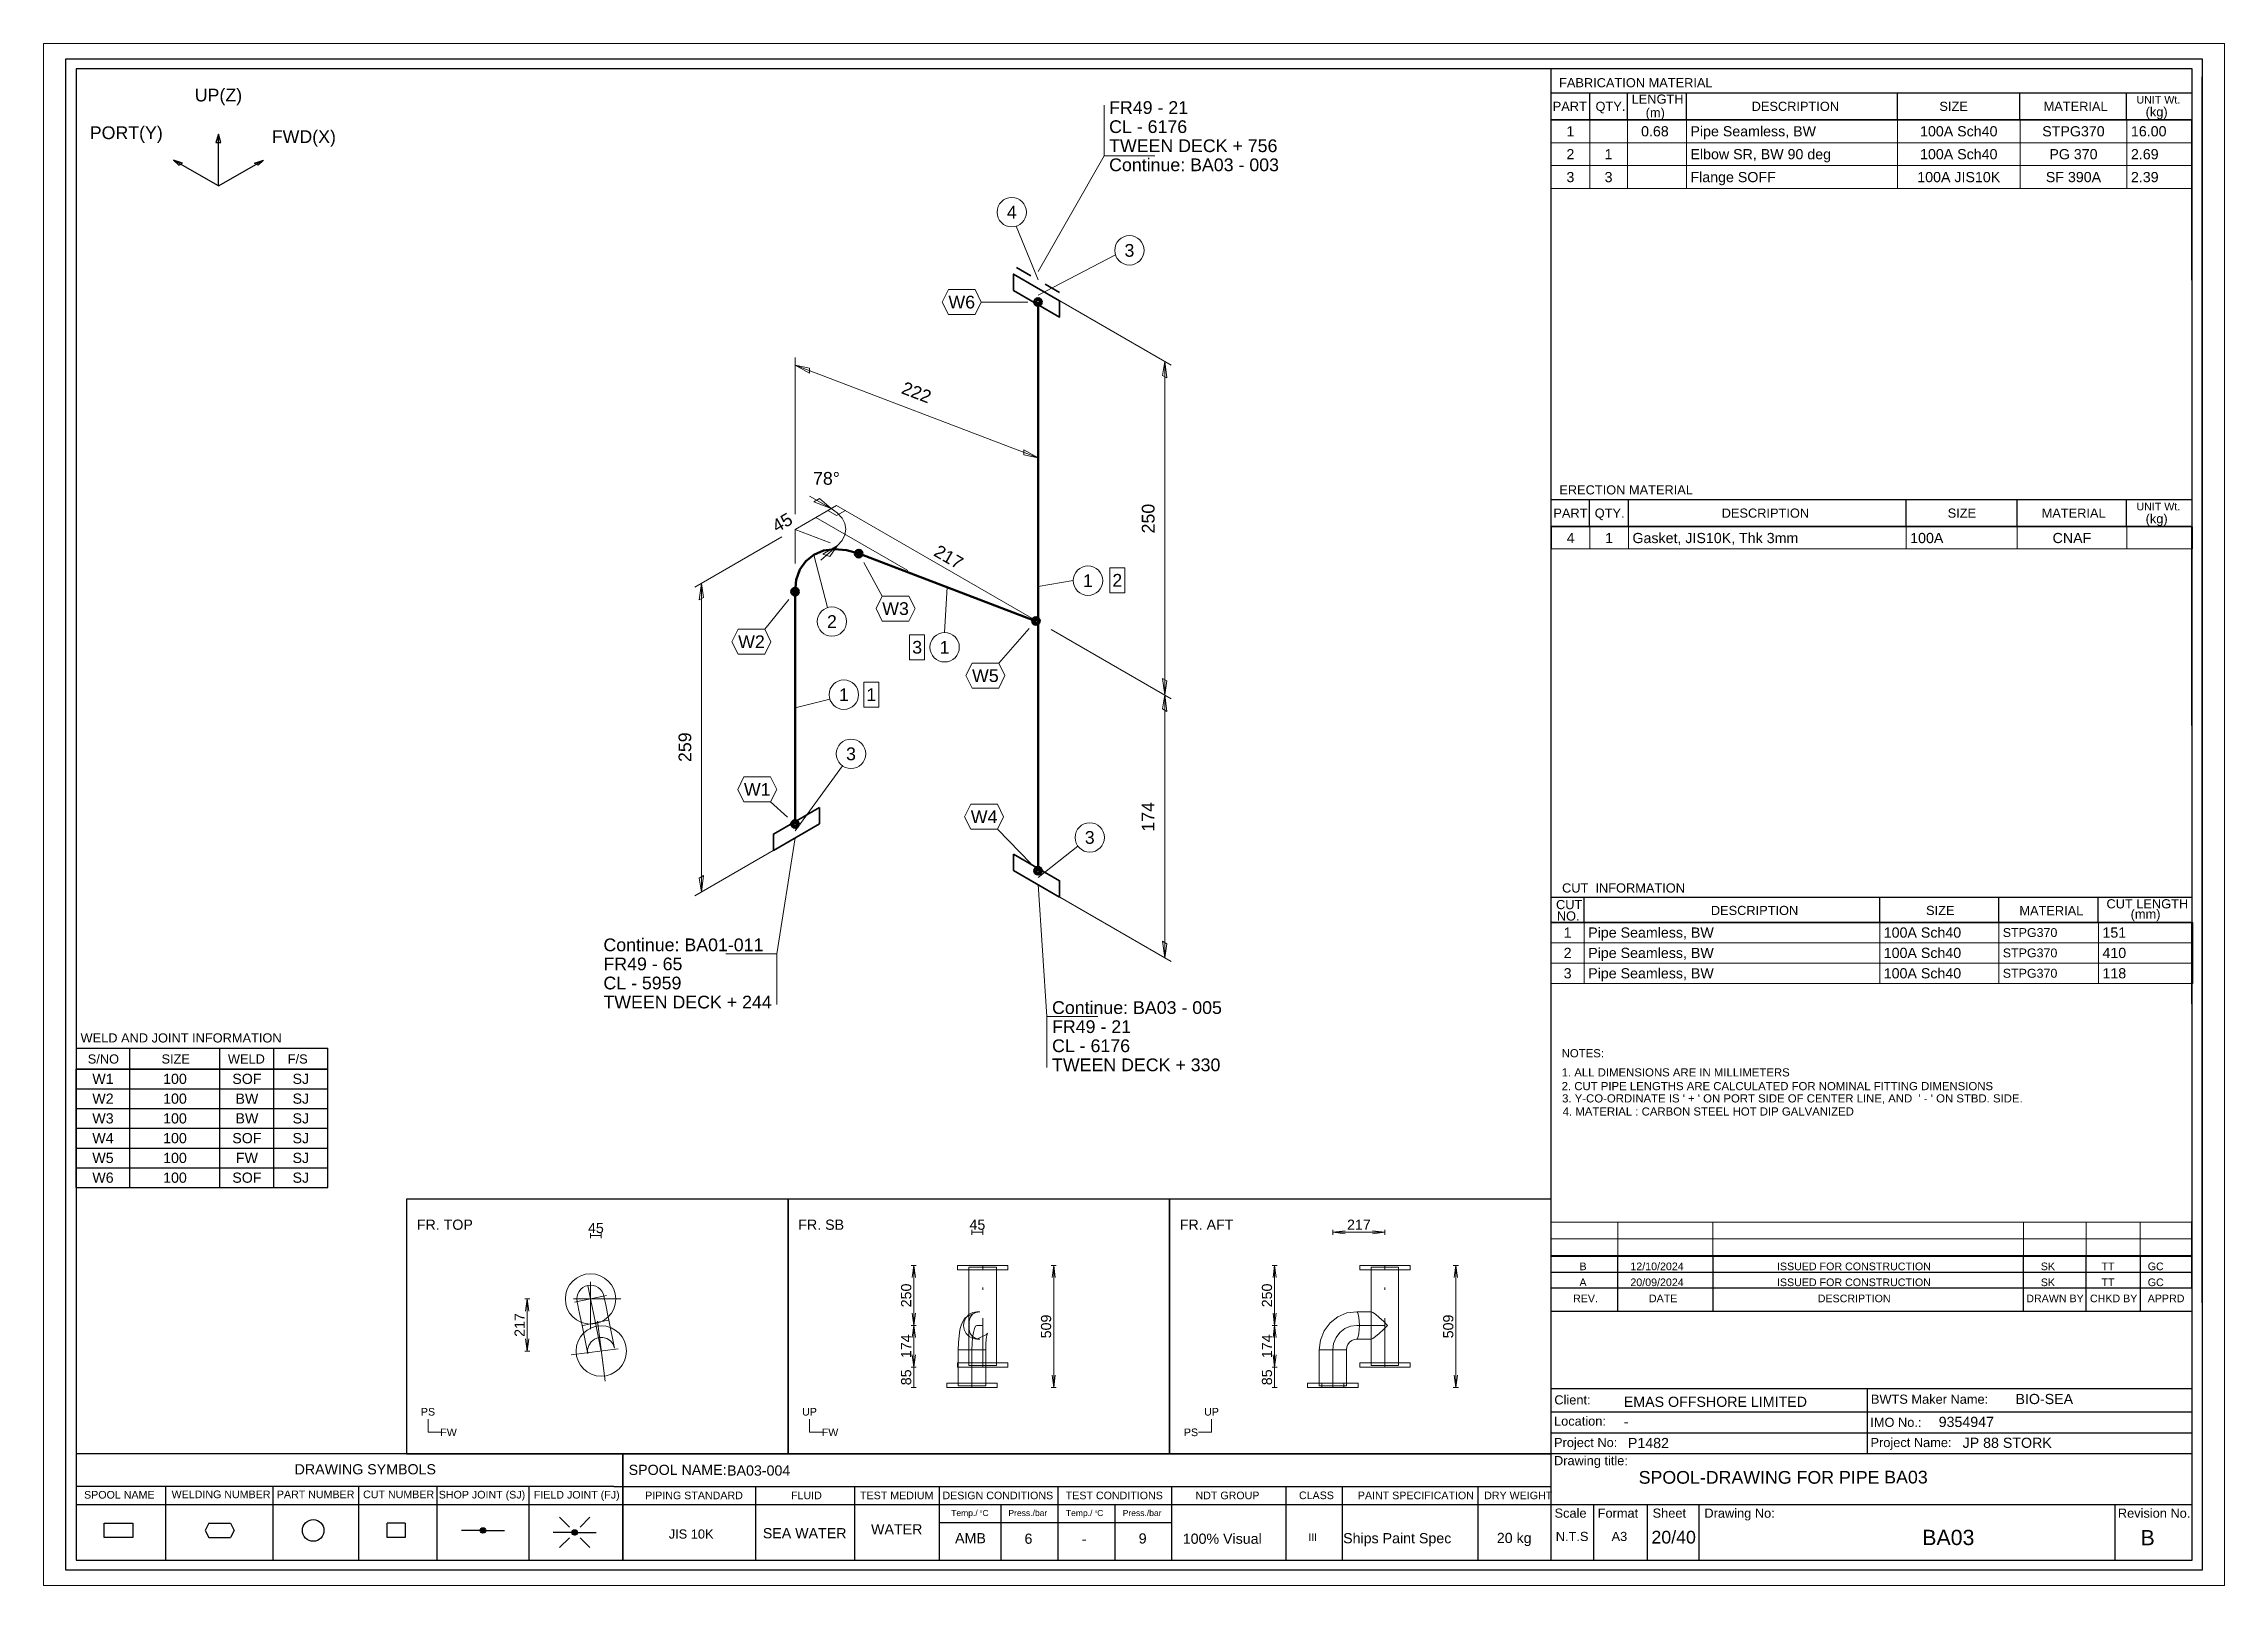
# Paper-space layout 'Layout1' of a CAD drawing. Header units: millimetres. Extents: x -20 to 277, y -7 to 202.
# The model-space entities are those that its viewports show. They can reach past a viewport. Long polylines and large blocks are cut down to what shows.
import ezdxf
from ezdxf.enums import TextEntityAlignment as Align

# ---------------------------------------------------------------- set-up
doc = ezdxf.new("R2010")
doc.units = ezdxf.units.MM
doc.linetypes.add('DOTTED_DASHED5', pattern=[9.99997, 4.444431, -2.666659, 0.222222, -2.666659])
doc.linetypes.add('DOTTED_DASHED6', pattern=[10, 4.444444, -2.666667, 0.222222, -2.666667])
for name, color, linetype in [('FramesFromTables', 40, 'Continuous'), ('I_Coordinates', 11, 'Continuous'), ('I_CutNumbers', 10, 'Continuous'), ('I_Dimensions', 4, 'Continuous'), ('I_OtherComponents', 2, 'Continuous'), ('I_PartNumbers', 9, 'Continuous'), ('I_Pipes', 1, 'Continuous'), ('I_Tags', 8, 'Continuous'), ('I_Triangles', 5, 'Continuous'), ('SymbolsOnDrawingSheet', 1, 'Continuous'), ('TextFromTables', 2, 'Continuous'), ('TextFromTextBoxes', 2, 'Continuous')]:
    doc.layers.add(name, color=color, linetype=linetype)
doc.styles.add('Cadmatic Default Text', font='arial.ttf')

psp = doc.layouts.get("Layout1")

msp = doc.modelspace()

# ---------------------------------------------------------------- texts
at = {"layer": 'SymbolsOnDrawingSheet', "linetype": 'ByBlock', "lineweight": 25, "style": 'Cadmatic Default Text'}
for s, p in [('UP(Z)', (30, 289.86)), ('PORT(Y)', (11.88, 282.46)), ('FWD(X)', (46.79, 281.7))]:
    msp.add_text(s, height=2.5, dxfattribs=at).set_placement(p, align=Align.MIDDLE_CENTER)
for s, p in [('FR. TOP', (69, 68.9)), ('FR. SB', (144, 68.9)), ('FR. AFT', (219, 68.9))]:
    msp.add_text(s, height=2, dxfattribs=at).set_placement(p, align=Align.TOP_LEFT)
at = {"layer": 'SymbolsOnDrawingSheet', "linetype": 'ByBlock', "lineweight": 13, "style": 'Cadmatic Default Text'}
for s, p in [('45', (179.21, 67.9)), ('217', (254.21, 67.9)), ('45', (104.21, 67.25))]:
    msp.add_text(s, height=2, dxfattribs=at).set_placement(p, align=Align.MIDDLE_CENTER)
for s, p in [('250', (165.2, 54)), ('250', (236.14, 54)), ('217', (89.21, 48.19)), ('509', (192.71, 47.9)), ('509', (271.78, 47.9)), ('174', (165.2, 44.01)), ('174', (236.14, 44.01)), ('85', (165.2, 37.91)), ('85', (236.14, 37.91))]:
    msp.add_text(s, height=2, rotation=90, dxfattribs=at).set_placement(p, align=Align.MIDDLE_CENTER)
at = {"layer": 'SymbolsOnDrawingSheet', "linetype": 'ByBlock', "lineweight": 18, "style": 'Cadmatic Default Text'}
for s, p in [('PS', (71.2, 31.14)), ('UP', (146.2, 31.14)), ('UP', (225.24, 31.14)), ('FW', (75.24, 27.1)), ('FW', (150.24, 27.1)), ('PS', (221.2, 27.1))]:
    msp.add_text(s, height=1.5, dxfattribs=at).set_placement(p, align=Align.MIDDLE_CENTER)

# ---------------------------------------------------------------- blocks, each defined once
blk = doc.blocks.new('BA01728716182_BOM_4')
at = {"layer": 'FramesFromTables', "linetype": 'ByBlock', "lineweight": 18}
for p, q in [((292, 285), (418, 285)), ((292, 271.5), (292, 285)), ((292, 271.5), (292, 285)), ((299.6, 271.5), (299.6, 285)), ((299.6, 271.5), (299.6, 285)), ((307, 271.5), (307, 285)), ((307, 271.5), (307, 285)), ((318.6, 271.5), (318.6, 285)), ((318.6, 271.5), (318.6, 285)), ((360.1, 271.5), (360.1, 285)), ((360.1, 271.5), (360.1, 285)), ((384.2, 271.5), (384.2, 285)), ((384.2, 271.5), (384.2, 285)), ((405.2, 271.5), (405.2, 285)), ((405.2, 271.5), (405.2, 285)), ((418, 271.5), (418, 285)), ((292, 280.5), (418, 280.5)), ((292, 276), (418, 276)), ((292, 205), (418.1, 205)), ((292, 200.67), (292, 205)), ((292.1, 200.67), (292.1, 205)), ((299.6, 200.67), (299.6, 205)), ((299.6, 200.67), (299.6, 205)), ((307.2, 200.67), (307.2, 205)), ((307.2, 200.67), (307.2, 205)), ((361.8, 200.67), (361.8, 205)), ((361.8, 200.67), (361.8, 205)), ((383.6, 200.67), (383.6, 205)), ((383.6, 200.67), (383.6, 205)), ((405.2, 200.67), (405.2, 205)), ((405.2, 200.67), (405.2, 205)), ((418, 200.67), (418, 205)), ((292, 127.3), (418.2, 127.3)), ((292, 115.3), (292, 127.3)), ((292, 115.3), (292, 127.3)), ((298.5, 115.3), (298.5, 127.3)), ((298.5, 115.3), (298.5, 127.3)), ((356.6, 115.3), (356.6, 127.3)), ((356.6, 115.3), (356.6, 127.3)), ((380, 115.3), (380, 127.3)), ((380, 115.3), (380, 127.3)), ((399.6, 115.3), (399.6, 127.3)), ((399.6, 115.3), (399.6, 127.3)), ((418, 115.3), (418, 127.3)), ((292, 123.3), (418.2, 123.3)), ((292, 119.3), (418.2, 119.3)), ((292, 68.4), (418, 68.4)), ((292, 58.6), (292, 68.4)), ((292, 58.6), (292, 68.4)), ((292, 65.13), (418, 65.13)), ((305.1, 58.6), (305.1, 68.4)), ((305.1, 58.6), (305.1, 68.4)), ((323.8, 58.6), (323.8, 68.4)), ((323.8, 58.6), (323.8, 68.4)), ((384.9, 58.6), (384.9, 68.4)), ((384.9, 58.6), (384.9, 68.4)), ((397.2, 58.6), (397.2, 68.4)), ((397.2, 58.6), (397.2, 68.4)), ((407.8, 58.6), (407.8, 68.4)), ((407.8, 58.6), (407.8, 68.4)), ((418, 58.6), (418, 68.4)), ((292, 61.87), (418, 61.87))]:
    blk.add_line(p, q, dxfattribs=at)
at = {"layer": 'FramesFromTables', "linetype": 'ByBlock', "lineweight": -3}
for p, q in [((2, 98.5), (51.5, 98.5)), ((2, 75.19), (2, 98.5)), ((2, 75.19), (2, 98.5)), ((2, 94.62), (51.5, 94.62)), ((12.6, 75.19), (12.6, 98.5)), ((12.6, 75.19), (12.6, 98.5)), ((30.3, 75.19), (30.3, 98.5)), ((30.3, 75.19), (30.3, 98.5)), ((40.9, 75.19), (40.9, 98.5)), ((40.9, 75.19), (40.9, 98.5)), ((51.5, 75.19), (51.5, 98.5)), ((2, 90.73), (51.5, 90.73)), ((2, 86.85), (51.5, 86.85)), ((2, 82.96), (51.5, 82.96)), ((2, 79.08), (51.5, 79.08))]:
    blk.add_line(p, q, dxfattribs=at)
at = {"layer": 'FramesFromTables', "linetype": 'ByBlock', "lineweight": 18, "flags": 128}
for points in [[(292, 271.5), (418, 271.5), (418, 285)], [(292, 200.67), (418.1, 200.67), (418.1, 205)], [(292, 115.3), (418.2, 115.3), (418.2, 127.3)], [(292, 58.6), (418, 58.6), (418, 68.4)]]:
    blk.add_lwpolyline(points, dxfattribs=at)
at = {"layer": 'FramesFromTables', "linetype": 'ByBlock', "lineweight": -3, "flags": 128}
blk.add_lwpolyline([(2, 75.19), (51.5, 75.19), (51.5, 98.5)], dxfattribs=at)
at = {"layer": 'TextFromTables', "linetype": 'ByBlock', "lineweight": 13, "style": 'Cadmatic Default Text'}
for s, p in [('1', (295.8, 282.75)), ('2', (295.8, 278.25)), ('3', (295.8, 273.75))]:
    blk.add_text(s, height=2, dxfattribs=at).set_placement(p, align=Align.MIDDLE_CENTER)
at = {"layer": 'TextFromTables', "linetype": 'ByBlock', "lineweight": 25, "style": 'Cadmatic Default Text'}
for s, p in [('0.68 ', (312.8, 282.75)), ('100A Sch40', (372.15, 282.75)), ('STPG370', (394.7, 282.75)), ('1', (303.3, 278.25)), ('100A Sch40', (372.15, 278.25)), ('PG 370', (394.7, 278.25)), ('3', (303.3, 273.75)), ('100A JIS10K', (372.15, 273.75)), ('SF 390A', (394.7, 273.75)), ('4', (295.85, 202.83)), ('1', (303.4, 202.83)), ('CNAF', (394.4, 202.83)), ('1', (295.25, 125.3)), ('2', (295.25, 121.3)), ('3', (295.25, 117.3)), ('W1', (7.3, 96.56)), ('100', (21.45, 96.56)), ('SOF', (35.6, 96.56)), ('SJ', (46.2, 96.56)), ('W2', (7.3, 92.67)), ('100', (21.45, 92.67)), ('BW', (35.6, 92.67)), ('SJ', (46.2, 92.67)), ('W3', (7.3, 88.79)), ('W4', (7.3, 84.91)), ('100', (21.45, 88.79)), ('100', (21.45, 84.91)), ('SOF', (35.6, 84.91)), ('BW', (35.6, 88.79)), ('SJ', (46.2, 88.79)), ('SJ', (46.2, 84.91)), ('W5', (7.3, 81.02)), ('100', (21.45, 81.02)), ('FW', (35.6, 81.02)), ('SJ', (46.2, 81.02)), ('W6', (7.3, 77.14)), ('100', (21.45, 77.14)), ('SOF', (35.6, 77.14)), ('SJ', (46.2, 77.14))]:
    blk.add_text(s, height=2, dxfattribs=at).set_placement(p, align=Align.MIDDLE_CENTER)
for s, height, p in [('Pipe Seamless, BW ', 2, (319.4, 282.75)), ('16.00', 2, (406, 282.75)), ('Elbow SR, BW 90 deg', 2, (319.4, 278.25)), ('2.69', 2, (406, 278.25)), ('Flange SOFF ', 2, (319.4, 273.75)), ('2.39', 2, (406, 273.75)), ('Gasket, JIS10K, Thk 3mm ', 2, (308, 202.83)), ('100A', 2, (362.6, 202.83)), ('Pipe Seamless, BW', 2, (299.3, 125.3)), ('100A Sch40', 2, (357.4, 125.3)), ('STPG370', 1.75, (380.8, 125.3)), ('151', 2, (400.4, 125.3)), ('Pipe Seamless, BW', 2, (299.3, 121.3)), ('100A Sch40', 2, (357.4, 121.3)), ('STPG370', 1.75, (380.8, 121.3)), ('410', 2, (400.4, 121.3)), ('Pipe Seamless, BW', 2, (299.3, 117.3)), ('100A Sch40', 2, (357.4, 117.3)), ('STPG370', 1.75, (380.8, 117.3)), ('118', 2, (400.4, 117.3))]:
    blk.add_text(s, height=height, dxfattribs=at).set_placement(p, align=Align.MIDDLE_LEFT)
at = {"layer": 'TextFromTextBoxes', "linetype": 'ByBlock', "lineweight": -3, "style": 'Cadmatic Default Text'}
for s, p in [('BIO-SEA', (383.3, 33.65)), ('EMAS OFFSHORE LIMITED', (306.3, 33.1)), ('9354947', (368.2, 29.15)), ('-', (306.3, 29.2)), ('P1482', (307.1, 25)), ('JP 88 STORK', (372.9, 25.05)), ('BA03-004', (130, 19.6))]:
    blk.add_text(s, height=2, dxfattribs=at).set_placement(p, align=Align.MIDDLE_LEFT)
at = {"layer": 'TextFromTextBoxes', "linetype": 'ByBlock', "lineweight": 25, "style": 'Cadmatic Default Text'}
blk.add_text('BA03', height=2.5, dxfattribs=at).set_placement((357.5, 18.3), align=Align.MIDDLE_LEFT)
at = {"layer": 'TextFromTextBoxes', "linetype": 'ByBlock', "lineweight": -3, "style": 'Cadmatic Default Text'}
for s, height, p in [('WATER', 2, (163.35, 8.05)), ('SEA WATER', 2, (145.25, 7.28)), ('AMB', 2, (177.85, 6.3)), ('6', 2, (189.25, 6.2)), ('-', 2, (200.2, 6.15)), ('9', 2, (211.7, 6.25)), ('100% Visual', 2, (227.35, 6.2)), ('Ships Paint Spec', 2, (261.75, 6.3)), ('20 kg', 2, (284.75, 6.35)), ('20/40', 2.5, (316.1, 6.5))]:
    blk.add_text(s, height=height, dxfattribs=at).set_placement(p, align=Align.MIDDLE_CENTER)
at = {"layer": 'TextFromTextBoxes', "linetype": 'ByBlock', "lineweight": 25, "style": 'Cadmatic Default Text'}
blk.add_text('BA03', height=3, dxfattribs=at).set_placement((370.1, 6.45), align=Align.MIDDLE_CENTER)
blk = doc.blocks.new('SEDS_SPOOL_FORMAT_Gol_6')
at = {"layer": 'SymbolsOnDrawingSheet', "linetype": 'ByBlock', "lineweight": -3, "flags": 128}
for points in [[(0, 297), (420, 297), (420, 0), (0, 0), (0, 297)], [(418.01, 295.01), (2, 295.01)], [(2, 295.01), (2, 2)], [(292.02, 50.91), (292.02, 295.01)], [(418.01, 2), (418.01, 295.01)], [(420, 52.53), (420, 293.46)], [(420, 52.53), (420, 293.46)], [(292.02, 290.3), (418.01, 290.3)], [(292.02, 284.66), (292.02, 288.77)], [(299.59, 285.01), (299.59, 290.3)], [(307.02, 285.01), (307.02, 290.3)], [(318.61, 285.01), (318.61, 290.3)], [(360.08, 285.01), (360.08, 290.3)], [(384.18, 285.01), (384.18, 290.3)], [(405.15, 285.01), (405.15, 290.3)], [(405.15, 285.01), (405.15, 290.3)], [(292, 285), (418, 285)], [(292, 253.5), (292, 285)], [(292, 253.5), (292, 285)], [(292.02, 285.01), (418.01, 285.01)], [(418.01, 285.01), (292.02, 285.01)], [(418, 253.5), (418, 285)], [(292.02, 210.38), (418.01, 210.38)], [(299.57, 205.08), (299.57, 210.38)], [(307.21, 205.08), (307.21, 210.38)], [(361.83, 205.03), (361.83, 210.38)], [(383.61, 205.08), (383.61, 210.38)], [(405.15, 205.17), (405.15, 210.38)], [(292.02, 205.08), (292.02, 209.18)], [(292.02, 205.08), (418.01, 205.08)], [(292.02, 186.7), (292.02, 205.08)], [(292.02, 186.7), (292.02, 205.08)], [(418.01, 205.08), (292.02, 205.08)], [(418, 166), (418, 205)], [(292.02, 132.23), (418.01, 132.23)], [(292.02, 127.3), (292.02, 131.41)], [(298.48, 127.3), (298.48, 132.23)], [(356.6, 127.3), (356.6, 132.23)], [(380.01, 127.3), (380.01, 132.23)], [(399.56, 127.3), (399.56, 132.23)], [(292.02, 127.3), (418.01, 127.3)], [(418.01, 127.3), (292.02, 127.3)], [(418, 111.3), (418, 127.3)], [(2, 102.57), (51.49, 102.57)], [(12.6, 98.45), (12.6, 102.57)], [(30.28, 98.45), (30.28, 102.57)], [(40.88, 98.45), (40.88, 102.57)], [(51.49, 98.45), (51.49, 102.57)], [(2, 98.5), (51.5, 98.5)], [(2, 98.5), (51.5, 98.5)], [(51.49, 98.47), (2, 98.47)], [(2, 98.45), (51.49, 98.45)], [(292.02, 52.57), (292.02, 66.5)], [(292.02, 52.57), (292.02, 66.5)], [(418, 55.4), (418, 68.5)], [(292.02, 61.73), (418.01, 61.73)], [(305.1, 50.91), (305.1, 61.73)], [(323.84, 50.91), (323.84, 61.73)], [(384.91, 50.91), (384.91, 61.73)], [(397.21, 50.91), (397.21, 61.73)], [(407.86, 50.91), (407.86, 61.73)], [(292.02, 58.6), (418.01, 58.6)], [(292.02, 55.47), (418.01, 55.47)], [(292.02, 50.91), (418.01, 50.91)], [(292.02, 2), (292.02, 50.91)], [(292.02, 35.73), (418.01, 35.73)], [(354.24, 22.93), (354.24, 35.73)], [(292.02, 31.13), (418.01, 31.13)], [(292.02, 27.03), (418.01, 27.03)], [(2, 22.93), (107.74, 22.93)], [(107.74, 22.93), (292.02, 22.93)], [(109.52, 22.93), (109.52, 2)], [(109.52, 2), (109.52, 22.93)], [(292.02, 22.93), (418.01, 22.93)], [(107.74, 16.45), (2, 16.45)], [(2, 12.91), (292.02, 12.91)], [(19.62, 16.45), (19.62, 2)], [(40.69, 16.45), (40.69, 2)], [(57.56, 16.45), (57.56, 2)], [(72.95, 16.45), (72.95, 2)], [(91.02, 16.45), (91.02, 2)], [(107.74, 16.45), (292.02, 16.45)], [(135.58, 16.45), (135.58, 2)], [(155.03, 16.45), (155.03, 2)], [(171.67, 16.45), (171.67, 2)], [(183.82, 12.91), (183.82, 2)], [(195.02, 16.45), (195.02, 2)], [(206.21, 12.91), (206.21, 2)], [(217.4, 16.45), (217.4, 2)], [(239.85, 16.45), (239.85, 2)], [(250.91, 16.34), (250.91, 2)], [(277.59, 16.45), (277.59, 2)], [(292.02, 12.91), (418.01, 12.91)], [(300.39, 2), (300.39, 12.91)], [(310.96, 2), (310.96, 12.91)], [(321.13, 2), (321.13, 12.91)], [(402.9, 2), (402.9, 12.91)], [(13.2, 6.41), (7.55, 6.41), (7.55, 9.23), (13.2, 9.23)], [(13.2, 9.23), (13.2, 6.41)], [(28.12, 9.23), (27.42, 7.82)], [(28.12, 9.23), (32.36, 9.23)], [(32.36, 9.23), (33.07, 7.82)], [(66.68, 9.23), (66.68, 6.41), (63.15, 6.41), (63.15, 9.23)], [(66.68, 9.23), (63.15, 9.23)], [(99, 8.47), (97.06, 10.41)], [(101.09, 8.47), (103.03, 10.41)], [(171.67, 9.37), (217.4, 9.37)], [(171.67, 9.37), (217.4, 9.37)], [(27.42, 7.82), (28.12, 6.41)], [(28.12, 6.41), (32.36, 6.41)], [(33.07, 7.82), (32.36, 6.41)], [(81.48, 7.82), (77.79, 7.82)], [(81.49, 7.78), (82.04, 8.32)], [(81.51, 7.9), (81.93, 8.32)], [(81.52, 7.7), (82.14, 8.32)], [(81.55, 7.62), (82.22, 8.29)], [(81.56, 8.06), (81.76, 8.26)], [(81.57, 7.54), (82.28, 8.25)], [(81.62, 7.48), (82.34, 8.2)], [(81.68, 7.44), (82.4, 8.16)], [(81.74, 7.39), (82.45, 8.1)], [(81.8, 7.35), (82.48, 8.02)], [(81.88, 7.32), (82.5, 7.94)], [(81.98, 7.32), (82.53, 7.86)], [(82.09, 7.32), (82.52, 7.75)], [(82.24, 7.36), (82.47, 7.59)], [(82.54, 7.82), (86.24, 7.82)], [(99.51, 7.42), (95.82, 7.42)], [(99, 6.38), (97.06, 4.44)], [(99.53, 7.47), (99.99, 7.93)], [(99.53, 7.37), (100.1, 7.93)], [(99.56, 7.29), (100.2, 7.93)], [(99.58, 7.62), (99.88, 7.93)], [(99.58, 7.21), (100.27, 7.89)], [(99.61, 7.13), (100.33, 7.84)], [(99.67, 7.08), (100.39, 7.8)], [(99.73, 7.03), (100.45, 7.75)], [(99.79, 6.99), (100.49, 7.69)], [(99.85, 6.94), (100.52, 7.61)], [(99.94, 6.92), (100.54, 7.53)], [(100.04, 6.92), (100.57, 7.45)], [(100.15, 6.92), (100.54, 7.31)], [(100.38, 7.04), (100.49, 7.15)], [(100.57, 7.42), (104.27, 7.42)], [(101.09, 6.38), (103.03, 4.44)], [(2, 2), (418.01, 2)]]:
    blk.add_lwpolyline(points, dxfattribs=at)
at = {"layer": 'SymbolsOnDrawingSheet', "linetype": 'ByBlock', "lineweight": -3}
for centre, radius in [((48.63, 7.82), 2.12), ((82.01, 7.82), 0.53), ((100.04, 7.42), 0.53)]:
    blk.add_circle(centre, radius, dxfattribs=at)
at = {"layer": 'SymbolsOnDrawingSheet', "linetype": 'ByBlock', "lineweight": -3, "style": 'Cadmatic Default Text'}
for s, height, p in [('FABRICATION MATERIAL', 1.8, (293.57, 293.19)), ('PART', 1.8, (292.32, 288.55)), ('QTY.', 1.8, (300.74, 288.55)), ('LENGTH', 1.8, (307.84, 289.97)), ('DESCRIPTION', 1.8, (331.43, 288.55)), ('SIZE', 1.8, (368.34, 288.55)), ('MATERIAL', 1.8, (388.84, 288.55)), ('UNIT Wt.', 1.5, (407.08, 289.7)), (' (kg)', 1.8, (408.19, 287.46)), ('ERECTION MATERIAL', 1.8, (293.62, 213.19)), ('PART', 1.8, (292.45, 208.62)), ('QTY.', 1.8, (300.58, 208.62)), ('DESCRIPTION', 1.8, (325.54, 208.62)), ('SIZE', 1.8, (369.97, 208.62)), ('MATERIAL', 1.8, (388.45, 208.62)), ('UNIT Wt.', 1.5, (407.08, 209.77)), (' (kg)', 1.8, (408.19, 207.53)), ('CUT  INFORMATION', 1.8, (294.16, 134.97)), ('CUT ', 1.8, (292.97, 131.7)), ('NO.', 1.8, (293.13, 129.46)), ('DESCRIPTION', 1.8, (323.41, 130.55)), ('SIZE', 1.8, (365.72, 130.55)), ('MATERIAL', 1.8, (384.07, 130.5)), ('CUT LENGTH', 1.8, (401.19, 131.85)), ('(mm)', 1.8, (405.94, 129.85)), ('WELD AND JOINT INFORMATION', 1.8, (2.89, 105.5)), ('S/NO', 1.8, (4.31, 101.36)), ('SIZE', 1.8, (18.81, 101.36)), ('WELD', 1.8, (31.86, 101.36)), ('F/S', 1.8, (43.63, 101.36)), ('SPOOL-DRAWING FOR PIPE', 2.5, (309.22, 19.5))]:
    blk.add_text(s, height=height, dxfattribs=at).set_placement(p, align=Align.TOP_LEFT)
for s, height, p in [('(m)', 1.8, (310.6, 285.51)), ('Client:', 1.8, (292.64, 32.58)), ('BWTS Maker Name:', 1.8, (354.88, 32.71)), ('Location:', 1.8, (292.58, 28.41)), ('Project No:', 1.8, (292.58, 24.2)), ('IMO No.:', 1.8, (354.76, 28.17)), ('Project Name:', 1.8, (354.8, 24.2)), ('Drawing title:', 1.8, (292.57, 20.64)), ('DRAWING SYMBOLS', 2, (44.98, 18.84)), ('Temp./  C   ', 1.2, (174.06, 10.65)), ('0', 0.53, (179.71, 11.25)), ('Press./bar', 1.2, (185.31, 10.65)), ('Temp./  C   ', 1.2, (196.61, 10.65)), ('0', 0.53, (202.37, 11.25)), ('Press./bar', 1.2, (207.78, 10.65)), ('Scale', 1.8, (292.68, 10.32)), ('Format', 1.8, (301.16, 10.32)), ('Sheet', 1.8, (311.96, 10.32)), ('Drawing No:', 1.8, (322.14, 10.32)), ('Revision No.', 1.8, (403.43, 10.32)), ('N.T.S', 1.8, (292.92, 5.74)), ('A3', 1.8, (303.89, 5.74))]:
    blk.add_text(s, height=height, dxfattribs=at).set_placement(p)
for s, height, p in [('1. ALL DIMENSIONS ARE IN MILLIMETERS', 1.6, (294.08, 97.83)), ('NOTES:', 1.6, (294.08, 101.59)), ('2. CUT PIPE LENGTHS ARE CALCULATED FOR NOMINAL FITTING DIMENSIONS', 1.6, (294.08, 95.13)), ("3. Y-CO-ORDINATE IS ' + ' ON PORT SIDE OF CENTER LINE, AND  ' - ' ON STBD. SIDE.", 1.6, (294.16, 92.72)), ('4. MATERIAL : CARBON STEEL HOT DIP GALVANIZED', 1.6, (294.28, 90.15)), ('B', 1.5, (297.58, 59.71)), ('12/10/2024', 1.5, (307.59, 59.71)), ('ISSUED FOR CONSTRUCTION', 1.5, (336.41, 59.71)), ('SK', 1.5, (388.28, 59.71)), ('TT', 1.5, (400.21, 59.71)), ('GC', 1.5, (409.3, 59.71)), ('A', 1.5, (297.58, 56.58)), ('20/09/2024', 1.5, (307.59, 56.58)), ('ISSUED FOR CONSTRUCTION', 1.5, (336.41, 56.58)), ('SK', 1.5, (388.28, 56.58)), ('TT', 1.5, (400.21, 56.58)), ('GC', 1.5, (409.3, 56.58)), ('REV.', 1.5, (296.32, 53.41)), ('DATE', 1.5, (311.24, 53.41)), ('DESCRIPTION', 1.5, (344.43, 53.41)), ('DRAWN BY', 1.5, (385.43, 53.41)), ('CHKD BY', 1.5, (397.94, 53.41)), ('APPRD', 1.5, (409.3, 53.41)), ('SPOOL NAME:', 2, (110.65, 19.73)), ('SPOOL NAME', 1.5, (3.58, 14.83)), ('WELDING NUMBER', 1.5, (20.79, 14.91)), ('PART NUMBER', 1.5, (41.48, 14.91)), ('CUT NUMBER', 1.5, (58.44, 14.91)), ('SHOP JOINT (SJ)', 1.5, (73.31, 14.85)), ('FIELD JOINT (FJ)', 1.5, (92, 14.83)), ('PIPING STANDARD', 1.5, (113.89, 14.7)), ('FLUID', 1.5, (142.57, 14.7)), ('TEST MEDIUM', 1.5, (156.14, 14.7)), ('DESIGN CONDITIONS', 1.5, (172.34, 14.7)), ('TEST CONDITIONS', 1.5, (196.58, 14.7)), ('NDT GROUP', 1.5, (222.09, 14.7)), ('CLASS', 1.5, (242.43, 14.72)), ('PAINT SPECIFICATION', 1.5, (254.01, 14.7)), ('DRY WEIGHT', 1.5, (278.84, 14.7)), ('JIS 10K', 1.8, (118.53, 7.12)), ('III', 1.5, (244.26, 6.51)), ('B', 3, (407.89, 6.4))]:
    blk.add_text(s, height=height, dxfattribs=at).set_placement(p, align=Align.MIDDLE_LEFT)
blk = doc.blocks.new('BA01728716182_PRT_41_3')
at = {"layer": 'I_OtherComponents', "linetype": 'ByBlock', "lineweight": 35}
for p, q in [((137.72, 231.06), (134.89, 232.69)), ((143.38, 227.79), (140.55, 229.43))]:
    blk.add_line(p, q, dxfattribs=at)
blk = doc.blocks.new('BA01728716182_PRT_42_3')
at = {"layer": 'I_OtherComponents', "linetype": 'ByBlock', "lineweight": 35, "flags": 128}
blk.add_lwpolyline([(134.33, 228.17), (134.33, 231.39), (143.38, 226.16), (143.38, 222.95), (134.33, 228.17)], dxfattribs=at)
at = {"layer": 'I_OtherComponents', "linetype": 'ByBlock', "lineweight": 50}
for radius in [0.75, 0.375]:
    blk.add_circle((139.13, 225.89), radius, dxfattribs=at)
blk = doc.blocks.new('BA01728716182_PRT_43_3')
at = {"layer": 'I_Pipes', "linetype": 'ByBlock', "lineweight": 50}
blk.add_line((139.13, 225.89), (139.13, 114.15), dxfattribs=at)
blk = doc.blocks.new('BA01728716182_PRT_46_3')
at = {"layer": 'I_OtherComponents', "linetype": 'ByBlock', "lineweight": 35, "flags": 128}
blk.add_lwpolyline([(134.32, 117.41), (134.32, 114.2), (143.38, 108.97), (143.38, 112.19), (134.32, 117.41)], dxfattribs=at)
at = {"layer": 'I_OtherComponents', "linetype": 'ByBlock', "lineweight": 50}
for radius in [0.75, 0.375]:
    blk.add_circle((139.13, 114.15), radius, dxfattribs=at)
blk = doc.blocks.new('BA01728716182_PRT_69_3')
at = {"layer": 'I_Pipes', "linetype": 'ByBlock', "lineweight": 50}
blk.add_line((103.89, 176.47), (138.72, 163.22), dxfattribs=at)
blk = doc.blocks.new('BA01728716182_PRT_70_3')
at = {"layer": 'I_Pipes', "linetype": 'ByBlock', "lineweight": 0}
for q in [(91.36, 174.5), (98.25, 178.61)]:
    blk.add_line((91.36, 181.23), q, dxfattribs=at)
at = {"layer": 'I_Pipes', "linetype": 'ByBlock', "lineweight": 50, "flags": 128}
blk.add_lwpolyline([(91.36, 168.99), (91.61, 171.28), (92.32, 173.31), (93.48, 174.99), (95.03, 176.25), (96.93, 177.05), (99.1, 177.36), (101.45, 177.16), (103.89, 176.47)], dxfattribs=at)
at = {"layer": 'I_Pipes', "linetype": 'ByBlock', "lineweight": 50}
for centre, radius in [((103.89, 176.47), 0.75), ((103.89, 176.47), 0.375), ((91.36, 168.99), 0.75), ((91.36, 168.99), 0.375)]:
    blk.add_circle(centre, radius, dxfattribs=at)
blk = doc.blocks.new('BA01728716182_PRT_71_3')
at = {"layer": 'I_Pipes', "linetype": 'ByBlock', "lineweight": 50}
blk.add_line((91.36, 123.32), (91.36, 168.99), dxfattribs=at)
blk = doc.blocks.new('BA01728716182_PRT_72_3')
at = {"layer": 'I_OtherComponents', "linetype": 'ByBlock', "lineweight": 35, "flags": 128}
blk.add_lwpolyline([(96.17, 126.59), (96.17, 123.38), (87.12, 118.15), (87.12, 121.36), (96.17, 126.59)], dxfattribs=at)
at = {"layer": 'I_OtherComponents', "linetype": 'ByBlock', "lineweight": 50}
for radius in [0.75, 0.375]:
    blk.add_circle((91.36, 123.32), radius, dxfattribs=at)
blk = doc.blocks.new('BA01728716182_TRI_0_3')
at = {"layer": 'I_Triangles', "linetype": 'ByBlock', "lineweight": 0}
blk.add_line((95.44, 183.59), (113.52, 173.15), dxfattribs=at)
at = {"layer": 'I_Triangles', "linetype": 'ByBlock', "lineweight": 0, "flags": 128}
for points in [[(91.36, 181.23), (99.51, 185.94), (139.13, 163.06)], [(96.41, 175.16), (99.72, 178.06), (96.85, 176.38), (98.18, 175.87), (99.72, 178.06), (100.63, 179.05), (101.18, 180.13), (101.36, 181.25), (101.17, 182.38), (100.6, 183.45), (99.67, 184.45), (98.44, 185.32), (95.04, 186.62), (96.17, 187.28), (98.44, 185.32), (94.19, 187.76)], [(97.78, 184.94), (99.51, 183.94), (101.25, 184.94)]]:
    blk.add_lwpolyline(points, dxfattribs=at)
at = {"layer": 'I_Triangles', "linetype": 'ByBlock', "lineweight": 0, "style": 'Cadmatic Default Text'}
blk.add_text('78°', height=2.5, dxfattribs=at).set_placement((97.54, 191.25), align=Align.MIDDLE_CENTER)
for s, rotation, p in [('45', 30, (88.84, 182.59)), ('217', 330, (121.57, 175.8))]:
    blk.add_text(s, height=2.5, rotation=rotation, dxfattribs=at).set_placement(p, align=Align.MIDDLE_CENTER)
blk = doc.blocks.new('BA01728716182_DIM_0_3')
at = {"layer": 'I_Dimensions', "linetype": 'ByBlock', "lineweight": 0}
for p, q in [((91.36, 184.23), (91.36, 214.98)), ((91.36, 213.48), (139.13, 195.31)), ((139.13, 196.81), (139.13, 166.06))]:
    blk.add_line(p, q, dxfattribs=at)
at = {"layer": 'I_Dimensions', "linetype": 'ByBlock', "lineweight": 0, "flags": 128}
for points in [[(91.36, 213.48), (94.17, 211.92), (94.17, 212.92), (91.36, 213.48)], [(139.13, 195.31), (136.33, 195.88), (136.33, 196.88), (139.13, 195.31)]]:
    blk.add_lwpolyline(points, dxfattribs=at)
at = {"layer": 'I_Dimensions', "linetype": 'ByBlock', "lineweight": 0, "style": 'Cadmatic Default Text'}
blk.add_text('222', height=2.5, rotation=339.1735, dxfattribs=at).set_placement((115.25, 208.15), align=Align.MIDDLE_CENTER)
blk = doc.blocks.new('BA01728716182_DIM_1_3')
at = {"layer": 'I_Dimensions', "linetype": 'ByBlock', "lineweight": 0}
for p, q in [((165.33, 213.48), (141.73, 227.11)), ((164.03, 148.69), (164.03, 214.23)), ((141.73, 161.56), (165.33, 147.94))]:
    blk.add_line(p, q, dxfattribs=at)
at = {"layer": 'I_Dimensions', "linetype": 'ByBlock', "lineweight": 0, "flags": 128}
for points in [[(164.03, 214.23), (164.47, 210.98), (163.6, 211.48), (164.03, 214.23)], [(164.03, 148.69), (164.47, 151.44), (163.6, 151.94), (164.03, 148.69)]]:
    blk.add_lwpolyline(points, dxfattribs=at)
at = {"layer": 'I_Dimensions', "linetype": 'ByBlock', "lineweight": 0, "style": 'Cadmatic Default Text'}
blk.add_text('250', height=2.5, rotation=90, dxfattribs=at).set_placement((160.79, 183.34), align=Align.MIDDLE_CENTER)
blk = doc.blocks.new('BA01728716182_DIM_2_3')
at = {"layer": 'I_Dimensions', "linetype": 'ByBlock', "lineweight": 0}
for p, q in [((165.33, 147.94), (141.73, 161.56)), ((164.03, 97.05), (164.03, 148.69)), ((141.73, 109.92), (165.33, 96.3))]:
    blk.add_line(p, q, dxfattribs=at)
at = {"layer": 'I_Dimensions', "linetype": 'ByBlock', "lineweight": 0, "flags": 128}
for points in [[(164.03, 148.69), (164.47, 145.44), (163.6, 145.94), (164.03, 148.69)], [(164.03, 97.05), (164.46, 99.8), (163.6, 100.3), (164.03, 97.05)]]:
    blk.add_lwpolyline(points, dxfattribs=at)
at = {"layer": 'I_Dimensions', "linetype": 'ByBlock', "lineweight": 0, "style": 'Cadmatic Default Text'}
blk.add_text('174', height=2.5, rotation=90, dxfattribs=at).set_placement((160.78, 124.74), align=Align.MIDDLE_CENTER)
blk = doc.blocks.new('BA01728716182_DIM_3_3')
at = {"layer": 'I_Dimensions', "linetype": 'ByBlock', "lineweight": 0}
for p, q in [((71.66, 169.86), (88.77, 179.73)), ((72.96, 109.97), (72.96, 170.61)), ((88.77, 119.1), (71.66, 109.22))]:
    blk.add_line(p, q, dxfattribs=at)
at = {"layer": 'I_Dimensions', "linetype": 'ByBlock', "lineweight": 0, "flags": 128}
for points in [[(72.96, 170.61), (73.39, 167.86), (72.53, 167.36), (72.96, 170.61)], [(72.96, 109.97), (73.39, 113.22), (72.53, 112.72), (72.96, 109.97)]]:
    blk.add_lwpolyline(points, dxfattribs=at)
at = {"layer": 'I_Dimensions', "linetype": 'ByBlock', "lineweight": 0, "style": 'Cadmatic Default Text'}
blk.add_text('259', height=2.5, rotation=90, dxfattribs=at).set_placement((69.71, 138.42), align=Align.MIDDLE_CENTER)
blk = doc.blocks.new('BA01728716182_CRD_0_3')
at = {"layer": 'I_Coordinates', "linetype": 'ByBlock', "lineweight": 0}
blk.add_line((152.11, 254.61), (139.13, 231.88), dxfattribs=at)
at = {"layer": 'I_Coordinates', "linetype": 'ByBlock', "lineweight": 0, "flags": 128}
blk.add_lwpolyline([(152.11, 264.61), (152.11, 254.61), (162.11, 254.61)], dxfattribs=at)
at = {"layer": 'I_Coordinates', "linetype": 'ByBlock', "lineweight": 0, "style": 'Cadmatic Default Text'}
for s, p in [('CL - 6176', (153.11, 259.11)), ('FR49 - 21', (153.11, 262.86)), ('TWEEN DECK + 756', (153.11, 255.36)), ('Continue: BA03 - 003', (153.11, 251.61))]:
    blk.add_text(s, height=2.5, dxfattribs=at).set_placement(p)
blk = doc.blocks.new('BA01728716182_CRD_1_3')
at = {"layer": 'I_Coordinates', "linetype": 'ByBlock', "lineweight": 0}
blk.add_line((140.89, 85.51), (139.13, 111.42), dxfattribs=at)
at = {"layer": 'I_Coordinates', "linetype": 'ByBlock', "lineweight": 0, "flags": 128}
blk.add_lwpolyline([(140.89, 75.51), (140.89, 85.51), (150.89, 85.51)], dxfattribs=at)
at = {"layer": 'I_Coordinates', "linetype": 'ByBlock', "lineweight": 0, "style": 'Cadmatic Default Text'}
for s, p in [('Continue: BA03 - 005', (141.89, 88.51)), ('FR49 - 21', (141.89, 84.76)), ('TWEEN DECK + 330', (141.89, 77.26)), ('CL - 6176', (141.89, 81.01))]:
    blk.add_text(s, height=2.5, dxfattribs=at).set_placement(p, align=Align.TOP_LEFT)
blk = doc.blocks.new('BA01728716182_CRD_2_3')
at = {"layer": 'I_Coordinates', "linetype": 'ByBlock', "lineweight": 0}
blk.add_line((87.78, 97.84), (91.36, 120.6), dxfattribs=at)
at = {"layer": 'I_Coordinates', "linetype": 'ByBlock', "lineweight": 0, "flags": 128}
blk.add_lwpolyline([(87.78, 87.84), (87.78, 97.84), (77.78, 97.84)], dxfattribs=at)
at = {"layer": 'I_Coordinates', "linetype": 'ByBlock', "lineweight": 0, "style": 'Cadmatic Default Text'}
for s, p in [('Continue: BA01-011', (53.69, 100.84)), ('FR49 - 65', (53.69, 97.09)), ('CL - 5959', (53.69, 93.34)), ('TWEEN DECK + 244', (53.69, 89.59))]:
    blk.add_text(s, height=2.5, dxfattribs=at).set_placement(p, align=Align.TOP_LEFT)
blk = doc.blocks.new('BA01728716182_PTN_0_3')
at = {"layer": 'I_PartNumbers', "linetype": 'ByBlock', "lineweight": 0}
blk.add_line((154.34, 235.15), (139.13, 227.25), dxfattribs=at)
blk.add_circle((157.1, 236.05), 2.89, dxfattribs=at)
at = {"layer": 'I_PartNumbers', "linetype": 'ByBlock', "lineweight": 0, "style": 'Cadmatic Default Text'}
blk.add_text('3', height=2.5, dxfattribs=at).set_placement((157.1, 236.05), align=Align.MIDDLE_CENTER)
blk = doc.blocks.new('BA01728716182_PTN_1_3')
at = {"layer": 'I_PartNumbers', "linetype": 'ByBlock', "lineweight": 0}
blk.add_line((134.86, 240.79), (139.13, 230.24), dxfattribs=at)
blk.add_circle((133.97, 243.55), 2.89, dxfattribs=at)
at = {"layer": 'I_PartNumbers', "linetype": 'ByBlock', "lineweight": 0, "style": 'Cadmatic Default Text'}
blk.add_text('4', height=2.5, dxfattribs=at).set_placement((133.97, 243.55), align=Align.MIDDLE_CENTER)
blk = doc.blocks.new('BA01728716182_PTN_2_3')
at = {"layer": 'I_PartNumbers', "linetype": 'ByBlock', "lineweight": 0}
blk.add_line((146.06, 171.15), (139.13, 170.02), dxfattribs=at)
blk.add_circle((148.95, 171.15), 2.89, dxfattribs=at)
at = {"layer": 'I_PartNumbers', "linetype": 'ByBlock', "lineweight": 0, "style": 'Cadmatic Default Text'}
blk.add_text('1', height=2.5, dxfattribs=at).set_placement((148.95, 171.15), align=Align.MIDDLE_CENTER)
blk = doc.blocks.new('BA01728716182_PTN_3_3')
at = {"layer": 'I_PartNumbers', "linetype": 'ByBlock', "lineweight": 0}
blk.add_line((120.77, 160.95), (121.3, 169.85), dxfattribs=at)
blk.add_circle((120.77, 158.06), 2.89, dxfattribs=at)
at = {"layer": 'I_PartNumbers', "linetype": 'ByBlock', "lineweight": 0, "style": 'Cadmatic Default Text'}
blk.add_text('1', height=2.5, dxfattribs=at).set_placement((120.77, 158.06), align=Align.MIDDLE_CENTER)
blk = doc.blocks.new('BA01728716182_PTN_4_3')
at = {"layer": 'I_PartNumbers', "linetype": 'ByBlock', "lineweight": 0}
blk.add_line((100.66, 134.78), (91.36, 121.96), dxfattribs=at)
blk.add_circle((102.36, 137.12), 2.89, dxfattribs=at)
at = {"layer": 'I_PartNumbers', "linetype": 'ByBlock', "lineweight": 0, "style": 'Cadmatic Default Text'}
blk.add_text('3', height=2.5, dxfattribs=at).set_placement((102.36, 137.12), align=Align.MIDDLE_CENTER)
blk = doc.blocks.new('BA01728716182_PTN_5_3')
at = {"layer": 'I_PartNumbers', "linetype": 'ByBlock', "lineweight": 0}
blk.add_line((146.96, 118.99), (139.13, 112.79), dxfattribs=at)
blk.add_circle((149.3, 120.69), 2.89, dxfattribs=at)
at = {"layer": 'I_PartNumbers', "linetype": 'ByBlock', "lineweight": 0, "style": 'Cadmatic Default Text'}
blk.add_text('3', height=2.5, dxfattribs=at).set_placement((149.3, 120.69), align=Align.MIDDLE_CENTER)
blk = doc.blocks.new('BA01728716182_PTN_6_3')
at = {"layer": 'I_PartNumbers', "linetype": 'ByBlock', "lineweight": 0}
blk.add_line((98.21, 147.85), (91.36, 146.15), dxfattribs=at)
blk.add_circle((100.96, 148.74), 2.89, dxfattribs=at)
at = {"layer": 'I_PartNumbers', "linetype": 'ByBlock', "lineweight": 0, "style": 'Cadmatic Default Text'}
blk.add_text('1', height=2.5, dxfattribs=at).set_placement((100.96, 148.74), align=Align.MIDDLE_CENTER)
blk = doc.blocks.new('BA01728716182_PTN_7_3')
at = {"layer": 'I_PartNumbers', "linetype": 'ByBlock', "lineweight": 0}
blk.add_line((97.72, 165.86), (95.03, 176.25), dxfattribs=at)
blk.add_circle((98.61, 163.11), 2.89, dxfattribs=at)
at = {"layer": 'I_PartNumbers', "linetype": 'ByBlock', "lineweight": 0, "style": 'Cadmatic Default Text'}
blk.add_text('2', height=2.5, dxfattribs=at).set_placement((98.61, 163.11), align=Align.MIDDLE_CENTER)
blk = doc.blocks.new('BA01728716182_CUT_8_3')
at = {"layer": 'I_CutNumbers', "linetype": 'ByBlock', "lineweight": 0, "flags": 128}
blk.add_lwpolyline([(156.18, 168.78), (156.18, 173.67), (153.24, 173.67), (153.24, 168.78), (156.18, 168.78)], dxfattribs=at)
at = {"layer": 'I_CutNumbers', "linetype": 'ByBlock', "lineweight": 0, "style": 'Cadmatic Default Text'}
blk.add_text('2', height=2.5, dxfattribs=at).set_placement((154.71, 171.22), align=Align.MIDDLE_CENTER)
blk = doc.blocks.new('BA01728716182_CUT_9_3')
at = {"layer": 'I_CutNumbers', "linetype": 'ByBlock', "lineweight": 0, "flags": 128}
blk.add_lwpolyline([(116.83, 155.61), (116.83, 160.5), (113.89, 160.5), (113.89, 155.61), (116.83, 155.61)], dxfattribs=at)
at = {"layer": 'I_CutNumbers', "linetype": 'ByBlock', "lineweight": 0, "style": 'Cadmatic Default Text'}
blk.add_text('3', height=2.5, dxfattribs=at).set_placement((115.36, 158.06), align=Align.MIDDLE_CENTER)
blk = doc.blocks.new('BA01728716182_CUT_10_3')
at = {"layer": 'I_CutNumbers', "linetype": 'ByBlock', "lineweight": 0, "flags": 128}
blk.add_lwpolyline([(107.83, 146.3), (107.83, 151.19), (104.89, 151.19), (104.89, 146.3), (107.83, 146.3)], dxfattribs=at)
at = {"layer": 'I_CutNumbers', "linetype": 'ByBlock', "lineweight": 0, "style": 'Cadmatic Default Text'}
blk.add_text('1', height=2.5, dxfattribs=at).set_placement((106.36, 148.74), align=Align.MIDDLE_CENTER)
blk = doc.blocks.new('Pi_Weld_0')
at = {"layer": 'I_Tags', "linetype": 'ByBlock', "lineweight": 0, "flags": 128}
for points in [[(-2.62, 2.45), (-3.84, 0)], [(-3.84, 0), (-2.62, -2.45)], [(2.62, 2.45), (-2.62, 2.45)], [(3.84, 0), (2.62, 2.45)], [(2.62, -2.45), (3.84, 0)], [(3.84, 0), (13, 0)], [(-2.62, -2.45), (2.62, -2.45)]]:
    blk.add_lwpolyline(points, dxfattribs=at)
at = {"layer": 'I_Tags', "linetype": 'ByBlock', "lineweight": 0, "style": 'Cadmatic Default Text'}
blk.add_text('W6', height=2.5, dxfattribs=at).set_placement((0, 0), align=Align.MIDDLE_CENTER)
blk = doc.blocks.new('Pi_Weld_1')
at = {"layer": 'I_Tags', "linetype": 'ByBlock', "lineweight": 0, "flags": 128}
for points in [[(-2.62, 2.45), (-3.84, 0)], [(-3.84, 0), (-2.62, -2.45)], [(2.62, 2.45), (-2.62, 2.45)], [(3.84, 0), (2.62, 2.45)], [(2.62, -2.45), (3.84, 0)], [(-2.62, -2.45), (2.62, -2.45)], [(2.62, -2.45), (9.21, -9.18)]]:
    blk.add_lwpolyline(points, dxfattribs=at)
at = {"layer": 'I_Tags', "linetype": 'ByBlock', "lineweight": 0, "style": 'Cadmatic Default Text'}
blk.add_text('W4', height=2.5, dxfattribs=at).set_placement((0, 0), align=Align.MIDDLE_CENTER)
blk = doc.blocks.new('Pi_Weld_2')
at = {"layer": 'I_Tags', "linetype": 'ByBlock', "lineweight": 0, "flags": 128}
for points in [[(2.62, 2.45), (8.61, 9.23)], [(-2.62, 2.45), (-3.84, 0)], [(-3.84, 0), (-2.62, -2.45)], [(2.62, 2.45), (-2.62, 2.45)], [(3.84, 0), (2.62, 2.45)], [(2.62, -2.45), (3.84, 0)], [(-2.62, -2.45), (2.62, -2.45)]]:
    blk.add_lwpolyline(points, dxfattribs=at)
at = {"layer": 'I_Tags', "linetype": 'ByBlock', "lineweight": 0, "style": 'Cadmatic Default Text'}
blk.add_text('W5', height=2.5, dxfattribs=at).set_placement((0, 0), align=Align.MIDDLE_CENTER)
blk = doc.blocks.new('Pi_Weld_3')
at = {"layer": 'I_Tags', "linetype": 'ByBlock', "lineweight": 0, "flags": 128}
for points in [[(-2.62, 2.45), (-6.26, 9.06)], [(-2.62, 2.45), (-3.84, 0)], [(-3.84, 0), (-2.62, -2.45)], [(2.62, 2.45), (-2.62, 2.45)], [(3.84, 0), (2.62, 2.45)], [(2.62, -2.45), (3.84, 0)], [(-2.62, -2.45), (2.62, -2.45)]]:
    blk.add_lwpolyline(points, dxfattribs=at)
at = {"layer": 'I_Tags', "linetype": 'ByBlock', "lineweight": 0, "style": 'Cadmatic Default Text'}
blk.add_text('W3', height=2.5, dxfattribs=at).set_placement((0, 0), align=Align.MIDDLE_CENTER)
blk = doc.blocks.new('Pi_Weld_4')
at = {"layer": 'I_Tags', "linetype": 'ByBlock', "lineweight": 0, "flags": 128}
for points in [[(2.62, 2.45), (7.32, 8.27)], [(-2.62, 2.45), (-3.84, 0)], [(-3.84, 0), (-2.62, -2.45)], [(2.62, 2.45), (-2.62, 2.45)], [(3.84, 0), (2.62, 2.45)], [(2.62, -2.45), (3.84, 0)], [(-2.62, -2.45), (2.62, -2.45)]]:
    blk.add_lwpolyline(points, dxfattribs=at)
at = {"layer": 'I_Tags', "linetype": 'ByBlock', "lineweight": 0, "style": 'Cadmatic Default Text'}
blk.add_text('W2', height=2.5, dxfattribs=at).set_placement((0, 0), align=Align.MIDDLE_CENTER)
blk = doc.blocks.new('Pi_Weld_5')
at = {"layer": 'I_Tags', "linetype": 'ByBlock', "lineweight": 0, "flags": 128}
for points in [[(-2.62, 2.45), (-3.84, 0)], [(-3.84, 0), (-2.62, -2.45)], [(2.62, 2.45), (-2.62, 2.45)], [(3.84, 0), (2.62, 2.45)], [(2.62, -2.45), (3.84, 0)], [(-2.62, -2.45), (2.62, -2.45)], [(2.62, -2.45), (5.96, -5.46)]]:
    blk.add_lwpolyline(points, dxfattribs=at)
at = {"layer": 'I_Tags', "linetype": 'ByBlock', "lineweight": 0, "style": 'Cadmatic Default Text'}
blk.add_text('W1', height=2.5, dxfattribs=at).set_placement((0, 0), align=Align.MIDDLE_CENTER)

# ---------------------------------------------------------------- linework, layer by layer
at = {"linetype": 'ByBlock', "lineweight": 13, "flags": 128}
for points in [[(103.15, 65.25), (103.15, 66.25)], [(103.15, 65.75), (105.26, 65.75)], [(105.26, 65.25), (105.26, 66.25)], [(178.15, 65.9), (178.15, 66.9)], [(178.15, 66.4), (180.26, 66.4)], [(180.26, 65.9), (180.26, 66.9)], [(249.09, 65.9), (249.09, 66.9)], [(249.09, 66.4), (251.49, 66.08), (249.09, 66.4), (251.49, 66.71), (249.09, 66.4)], [(249.09, 66.4), (259.33, 66.4)], [(259.33, 66.4), (256.92, 66.71), (259.33, 66.4), (256.92, 66.08), (259.33, 66.4)], [(259.33, 65.9), (259.33, 66.9)], [(167.2, 59.9), (166.2, 59.9)], [(166.7, 59.9), (166.39, 57.5), (166.7, 59.9), (167.02, 57.5), (166.7, 59.9)], [(166.7, 48.11), (166.7, 59.9)], [(193.71, 59.9), (194.71, 59.9)], [(194.21, 59.9), (193.89, 57.5), (194.21, 59.9), (194.52, 57.5), (194.21, 59.9)], [(194.21, 35.9), (194.21, 59.9)], [(238.14, 59.9), (237.14, 59.9)], [(237.64, 59.9), (237.33, 57.5), (237.64, 59.9), (237.96, 57.5), (237.64, 59.9)], [(237.64, 48.11), (237.64, 59.9)], [(272.78, 59.9), (273.78, 59.9)], [(273.28, 59.9), (272.96, 57.5), (273.28, 59.9), (273.59, 57.5), (273.28, 59.9)], [(273.28, 35.9), (273.28, 59.9)], [(91.21, 53.31), (90.21, 53.31)], [(90.71, 53.31), (90.4, 50.91), (90.71, 53.31), (91.03, 50.91), (90.71, 53.31)], [(90.71, 43.08), (90.71, 53.31)], [(167.2, 48.11), (166.2, 48.11)], [(166.7, 48.11), (167.02, 50.51), (166.7, 48.11), (166.39, 50.51), (166.7, 48.11)], [(166.7, 48.11), (166.39, 45.71), (166.7, 48.11), (167.02, 45.71), (166.7, 48.11)], [(166.7, 39.92), (166.7, 48.11)], [(238.14, 48.11), (237.14, 48.11)], [(237.64, 48.11), (237.96, 50.51), (237.64, 48.11), (237.33, 50.51), (237.64, 48.11)], [(237.64, 48.11), (237.33, 45.71), (237.64, 48.11), (237.96, 45.71), (237.64, 48.11)], [(237.64, 39.92), (237.64, 48.11)], [(91.21, 43.08), (90.21, 43.08)], [(90.71, 43.08), (91.03, 45.48), (90.71, 43.08), (90.4, 45.48), (90.71, 43.08)], [(167.2, 39.92), (166.2, 39.92)], [(166.7, 39.92), (167.02, 42.32), (166.7, 39.92), (166.39, 42.32), (166.7, 39.92)], [(166.7, 35.9), (166.7, 39.92)], [(238.14, 39.92), (237.14, 39.92)], [(237.64, 39.92), (237.96, 42.32), (237.64, 39.92), (237.33, 42.32), (237.64, 39.92)], [(237.64, 35.9), (237.64, 39.92)], [(167.2, 35.9), (166.2, 35.9)], [(193.71, 35.9), (194.71, 35.9)], [(194.21, 35.9), (194.52, 38.3), (194.21, 35.9), (193.89, 38.3), (194.21, 35.9)], [(238.14, 35.9), (237.14, 35.9)], [(272.78, 35.9), (273.78, 35.9)], [(273.28, 35.9), (273.59, 38.3), (273.28, 35.9), (272.96, 38.3), (273.28, 35.9)]]:
    msp.add_lwpolyline(points, dxfattribs=at)
at = {"linetype": 'DOTTED_DASHED6', "lineweight": 13, "flags": 128}
for points in [[(103.15, 53.31), (102.61, 55.95)], [(103.15, 47.37), (103.15, 59.25)], [(180.26, 59.05), (180.26, 59.9)], [(180.26, 40.25), (180.26, 59.57)], [(259.33, 59.05), (259.33, 59.9)], [(259.33, 40.25), (259.33, 59.57)], [(109.1, 53.31), (97.21, 53.31)], [(106.32, 53.96), (99.99, 52.65)], [(103.15, 53.31), (104.12, 48.61)], [(104.12, 48.61), (105.26, 43.08)], [(104.52, 48.97), (106, 37.18)], [(106, 37.18), (104.52, 48.97)], [(180.26, 48.11), (179.12, 48.11)], [(253.79, 48.11), (259.32, 48.11)], [(99.36, 42.34), (111.15, 43.81)], [(99.36, 42.34), (111.15, 43.81)], [(178.15, 36.23), (178.15, 43.32)], [(249.09, 36.23), (249.09, 43.32)], [(180.26, 39.92), (180.26, 40.76)], [(259.33, 39.92), (259.33, 40.76)], [(178.15, 35.9), (178.15, 36.75)], [(249.09, 35.9), (249.09, 36.75)]]:
    msp.add_lwpolyline(points, dxfattribs=at)
at = {"linetype": 'DOTTED_DASHED5', "lineweight": 13, "flags": 128}
for points in [[(178.15, 43.32), (178.19, 44.56), (178.28, 45.71), (178.44, 46.71), (178.64, 47.47), (178.87, 47.95), (179.12, 48.11)], [(249.09, 43.32), (249.25, 44.56), (249.72, 45.71), (250.47, 46.71), (251.44, 47.47), (252.57, 47.95), (253.79, 48.11)]]:
    msp.add_lwpolyline(points, dxfattribs=at)
at = {"layer": 'I_OtherComponents', "linetype": 'ByBlock', "lineweight": 50}
for radius in [0.75, 0.375]:
    msp.add_circle((190.72, 186.52), radius, dxfattribs=at)
at = {"layer": 'SymbolsOnDrawingSheet', "linetype": 'ByBlock', "lineweight": 25, "flags": 128}
for points in [[(30.5, 280.57), (30, 282.21), (29.5, 280.57), (30.5, 280.57)], [(30, 272), (30, 282.21)], [(30, 272), (21.16, 277.1)], [(22.93, 276.49), (21.16, 277.1), (22.22, 276.08), (22.93, 276.49)], [(30, 272), (38.84, 277.1)], [(37.07, 276.49), (38.84, 277.1), (37.78, 276.08), (37.07, 276.49)], [(67, 22.9), (142, 22.9), (142, 72.9), (67, 72.9), (67, 22.9)], [(142, 22.9), (217, 22.9), (217, 72.9), (142, 72.9), (142, 22.9)], [(217, 22.9), (292, 22.9), (292, 72.9), (217, 72.9), (217, 22.9)]]:
    msp.add_lwpolyline(points, dxfattribs=at)
at = {"layer": 'SymbolsOnDrawingSheet', "linetype": 'ByBlock', "lineweight": 18, "flags": 128}
for points in [[(185.21, 59.9), (185.21, 59.05), (175.31, 59.05), (175.31, 59.9), (185.21, 59.9)], [(182.95, 59.57), (182.95, 40.25), (177.56, 40.25), (177.56, 59.57), (182.95, 59.57)], [(264.28, 59.9), (264.28, 59.05), (254.37, 59.05), (254.37, 59.9), (264.28, 59.9)], [(262.02, 59.57), (262.02, 40.25), (256.63, 40.25), (256.63, 59.57), (262.02, 59.57)], [(100.51, 52.76), (100.55, 52.6)], [(100.55, 52.6), (100.64, 52.13)], [(100.64, 52.13), (100.8, 51.39)], [(105.83, 53.69), (105.79, 53.85)], [(105.92, 53.22), (105.83, 53.69)], [(106.08, 52.47), (105.92, 53.22)], [(106.28, 51.5), (106.08, 52.47)], [(106.51, 50.37), (106.28, 51.5)], [(100.8, 51.39), (101, 50.42)], [(101, 50.42), (101.23, 49.29)], [(101.23, 49.29), (101.48, 48.07)], [(101.48, 48.07), (101.61, 48.1), (101.98, 48.17), (102.57, 48.29), (103.3, 48.45), (104.12, 48.61), (104.93, 48.78), (105.67, 48.93), (106.25, 49.05), (106.63, 49.13), (106.76, 49.16)], [(101.48, 48.07), (102.62, 42.53), (102.58, 43.37)], [(106.76, 49.16), (106.51, 50.37)], [(107.6, 44.41), (107.89, 43.66), (106.76, 49.15)], [(175.61, 46.03), (175.79, 47.24)], [(175.79, 47.24), (176.09, 48.36)], [(176.09, 48.36), (176.71, 49.57)], [(176.48, 48.11), (176.61, 48.94)], [(176.61, 47.28), (176.48, 48.11)], [(176.61, 48.94), (176.99, 49.69)], [(176.99, 46.53), (176.61, 47.28)], [(176.71, 49.57), (179.12, 50.8)], [(176.99, 49.69), (177.57, 50.29)], [(177.57, 50.29), (178.3, 50.67)], [(177.8, 49.69), (177.58, 48.94)], [(177.58, 48.94), (177.62, 48.11)], [(177.62, 48.11), (177.58, 47.28)], [(177.58, 47.28), (177.8, 46.53)], [(178.27, 50.29), (177.8, 49.69)], [(178.93, 50.67), (178.27, 50.29)], [(178.3, 50.67), (179.12, 50.8), (179.71, 50.8)], [(179.71, 50.8), (178.93, 50.67)], [(247.38, 47.04), (248.54, 48.59)], [(248.54, 48.59), (250.07, 49.79)], [(250.07, 49.79), (251.86, 50.55)], [(251.86, 50.55), (253.79, 50.8)], [(253.79, 45.42), (253.95, 45.55), (254.1, 45.93), (254.23, 46.53), (254.3, 47.28), (254.33, 48.11), (254.3, 48.94), (254.23, 49.69), (254.1, 50.29), (253.95, 50.67), (253.79, 50.8)], [(256.98, 50.67), (256.68, 50.8), (253.79, 50.8)], [(257.51, 50.29), (256.98, 50.67)], [(258.21, 49.69), (257.51, 50.29)], [(259.02, 48.94), (258.21, 49.69)], [(258.21, 46.53), (259.02, 47.28)], [(259.87, 48.11), (259.02, 48.94)], [(259.02, 47.28), (259.87, 48.11)], [(102.58, 43.37), (102.8, 44.19)], [(102.8, 44.19), (103.27, 44.89)], [(103.27, 44.89), (103.93, 45.42)], [(103.93, 45.42), (104.71, 45.71)], [(104.71, 45.71), (105.56, 45.75)], [(105.56, 45.75), (104.93, 45.72)], [(105.56, 45.75), (106.37, 45.53)], [(106.37, 45.53), (105.56, 45.75)], [(106.37, 45.53), (107.07, 45.07)], [(107.07, 45.07), (106.37, 45.53)], [(107.07, 45.07), (107.6, 44.41)], [(107.6, 44.41), (107.07, 45.07)], [(107.89, 43.66), (107.6, 44.41)], [(175.46, 43.32), (175.5, 44.7)], [(175.46, 36.23), (175.46, 43.32), (180.85, 43.32), (180.85, 36.23), (175.46, 36.23)], [(175.5, 44.7), (175.61, 46.03)], [(177.57, 45.93), (176.99, 46.53)], [(178.3, 45.55), (177.57, 45.93)], [(177.8, 46.53), (178.27, 45.93)], [(178.27, 45.93), (178.93, 45.55)], [(178.93, 45.55), (179.71, 45.42), (179.12, 45.42), (178.3, 45.55)], [(179.12, 45.42), (181.02, 46.33)], [(180.88, 44.41), (180.85, 43.32)], [(180.96, 45.4), (180.88, 44.41)], [(181.08, 46.17), (180.96, 45.4)], [(181.02, 46.33), (181.18, 46.58)], [(181.18, 46.58), (181.08, 46.17)], [(246.4, 43.32), (246.65, 45.24)], [(246.4, 36.23), (246.4, 43.32), (251.79, 43.32), (251.79, 36.23), (246.4, 36.23)], [(251.79, 43.32), (251.66, 43.32), (251.27, 43.32), (250.68, 43.32), (249.93, 43.32), (249.09, 43.32), (248.26, 43.32), (247.51, 43.32), (246.91, 43.32), (246.53, 43.32), (246.4, 43.32)], [(246.65, 45.24), (247.38, 47.04)], [(251.86, 43.88), (251.79, 43.32)], [(252.07, 44.39), (251.86, 43.88)], [(252.39, 44.82), (252.07, 44.39)], [(252.81, 45.15), (252.39, 44.82)], [(253.28, 45.35), (252.81, 45.15)], [(253.79, 45.42), (253.28, 45.35)], [(253.79, 45.42), (256.68, 45.42), (256.98, 45.55)], [(256.98, 45.55), (257.51, 45.93)], [(257.51, 45.93), (258.21, 46.53)], [(175.31, 39.92), (175.31, 40.76), (185.21, 40.76), (185.21, 39.92), (175.31, 39.92)], [(254.37, 39.92), (254.37, 40.76), (264.28, 40.76), (264.28, 39.92), (254.37, 39.92)], [(173.2, 35.9), (173.2, 36.75), (183.1, 36.75), (183.1, 35.9), (173.2, 35.9)], [(244.14, 36.75), (244.14, 35.9)], [(244.14, 36.75), (244.31, 36.75), (244.81, 36.75), (245.59, 36.75), (246.62, 36.75), (246.9, 36.75), (251.28, 36.75), (251.57, 36.75), (252.6, 36.75), (253.38, 36.75), (253.88, 36.75), (254.04, 36.75)], [(253.38, 35.9), (252.6, 35.9), (251.57, 35.9), (251.28, 35.9), (246.9, 35.9), (246.62, 35.9), (245.59, 35.9), (244.81, 35.9), (244.31, 35.9), (244.14, 35.9), (244.31, 35.9), (244.81, 35.9), (245.59, 35.9), (246.62, 35.9), (247.81, 35.9), (249.09, 35.9), (250.38, 35.9), (251.57, 35.9), (252.6, 35.9), (253.38, 35.9), (253.88, 35.9), (254.04, 35.9), (253.88, 35.9), (253.38, 35.9)], [(246.9, 35.9), (246.9, 36.75)], [(251.28, 36.75), (251.28, 35.9)], [(254.04, 35.9), (254.04, 36.75)], [(71.2, 27.1), (71.2, 29.67)], [(71.2, 27.1), (73.78, 27.1)], [(146.2, 27.1), (146.2, 29.67)], [(146.2, 27.1), (148.77, 27.1)], [(225.24, 27.1), (222.66, 27.1)], [(225.24, 27.1), (225.24, 29.67)]]:
    msp.add_lwpolyline(points, dxfattribs=at)
at = {"layer": 'SymbolsOnDrawingSheet', "linetype": 'ByBlock', "lineweight": 18}
for centre in [(103.15, 53.31), (105.26, 43.08), (105.26, 43.08)]:
    msp.add_circle(centre, 4.95, dxfattribs=at)
msp.add_arc((103.15, 53.31), 2.7, 11.6205, 191.6163, dxfattribs=at)
msp.add_arc((103.15, 53.31), 2.7, 11.6205, 191.6163, dxfattribs=at)

# ---------------------------------------------------------------- block references
at = {"layer": 'I_Coordinates', "lineweight": 0}
for name in ['BA01728716182_CRD_0_3', 'BA01728716182_CRD_2_3', 'BA01728716182_CRD_1_3']:
    msp.add_blockref(name, (52, 23.3), dxfattribs=at)
at = {"layer": 'I_CutNumbers', "lineweight": 0}
for name in ['BA01728716182_CUT_8_3', 'BA01728716182_CUT_9_3', 'BA01728716182_CUT_10_3']:
    msp.add_blockref(name, (52, 23.3), dxfattribs=at)
at = {"layer": 'I_Dimensions', "lineweight": 0}
for name in ['BA01728716182_DIM_1_3', 'BA01728716182_DIM_0_3', 'BA01728716182_DIM_3_3', 'BA01728716182_DIM_2_3']:
    msp.add_blockref(name, (52, 23.3), dxfattribs=at)
at = {"layer": 'I_OtherComponents', "lineweight": 35}
for name in ['BA01728716182_PRT_42_3', 'BA01728716182_PRT_41_3', 'BA01728716182_PRT_72_3', 'BA01728716182_PRT_46_3']:
    msp.add_blockref(name, (52, 23.3), dxfattribs=at)
at = {"layer": 'I_PartNumbers', "lineweight": 0}
for name in ['BA01728716182_PTN_1_3', 'BA01728716182_PTN_0_3', 'BA01728716182_PTN_7_3', 'BA01728716182_PTN_2_3', 'BA01728716182_PTN_3_3', 'BA01728716182_PTN_6_3', 'BA01728716182_PTN_4_3', 'BA01728716182_PTN_5_3']:
    msp.add_blockref(name, (52, 23.3), dxfattribs=at)
at = {"layer": 'I_Pipes', "lineweight": 50}
for name in ['BA01728716182_PRT_43_3', 'BA01728716182_PRT_70_3', 'BA01728716182_PRT_69_3', 'BA01728716182_PRT_71_3']:
    msp.add_blockref(name, (52, 23.3), dxfattribs=at)
at = {"layer": 'I_Tags'}
for name, p in [('Pi_Weld_0', (176.13, 249.19)), ('Pi_Weld_3', (163.12, 188.96)), ('Pi_Weld_4', (134.79, 182.45)), ('Pi_Weld_2', (180.78, 175.79)), ('Pi_Weld_5', (135.93, 153.43)), ('Pi_Weld_1', (180.53, 148.05))]:
    msp.add_blockref(name, p, dxfattribs=at)
at = {"layer": 'I_Triangles', "lineweight": 0}
msp.add_blockref('BA01728716182_TRI_0_3', (52, 23.3), dxfattribs=at)
at = {"layer": 'SymbolsOnDrawingSheet'}
msp.add_blockref('SEDS_SPOOL_FORMAT_Gol_6', (0, 0), dxfattribs=at)
at = {"layer": 'TextFromTextBoxes', "lineweight": 25}
msp.add_blockref('BA01728716182_BOM_4', (0, 0), dxfattribs=at)

msp.set_redraw_order([(e.dxf.handle, doc.entitydb.next_handle()) for e in msp.query("TEXT MTEXT ATTDEF DIMENSION ARC_DIMENSION")])  # texts and dimensions are drawn at this point

# ---------------------------------------------------------------- viewports
at = {"layer": '0'}
psp.add_viewport(center=(128.5, 97.5), size=(296.5, 209.5), view_center_point=(210, 148.5), view_height=302.94, dxfattribs=at)

doc.saveas('drawing.dxf')
